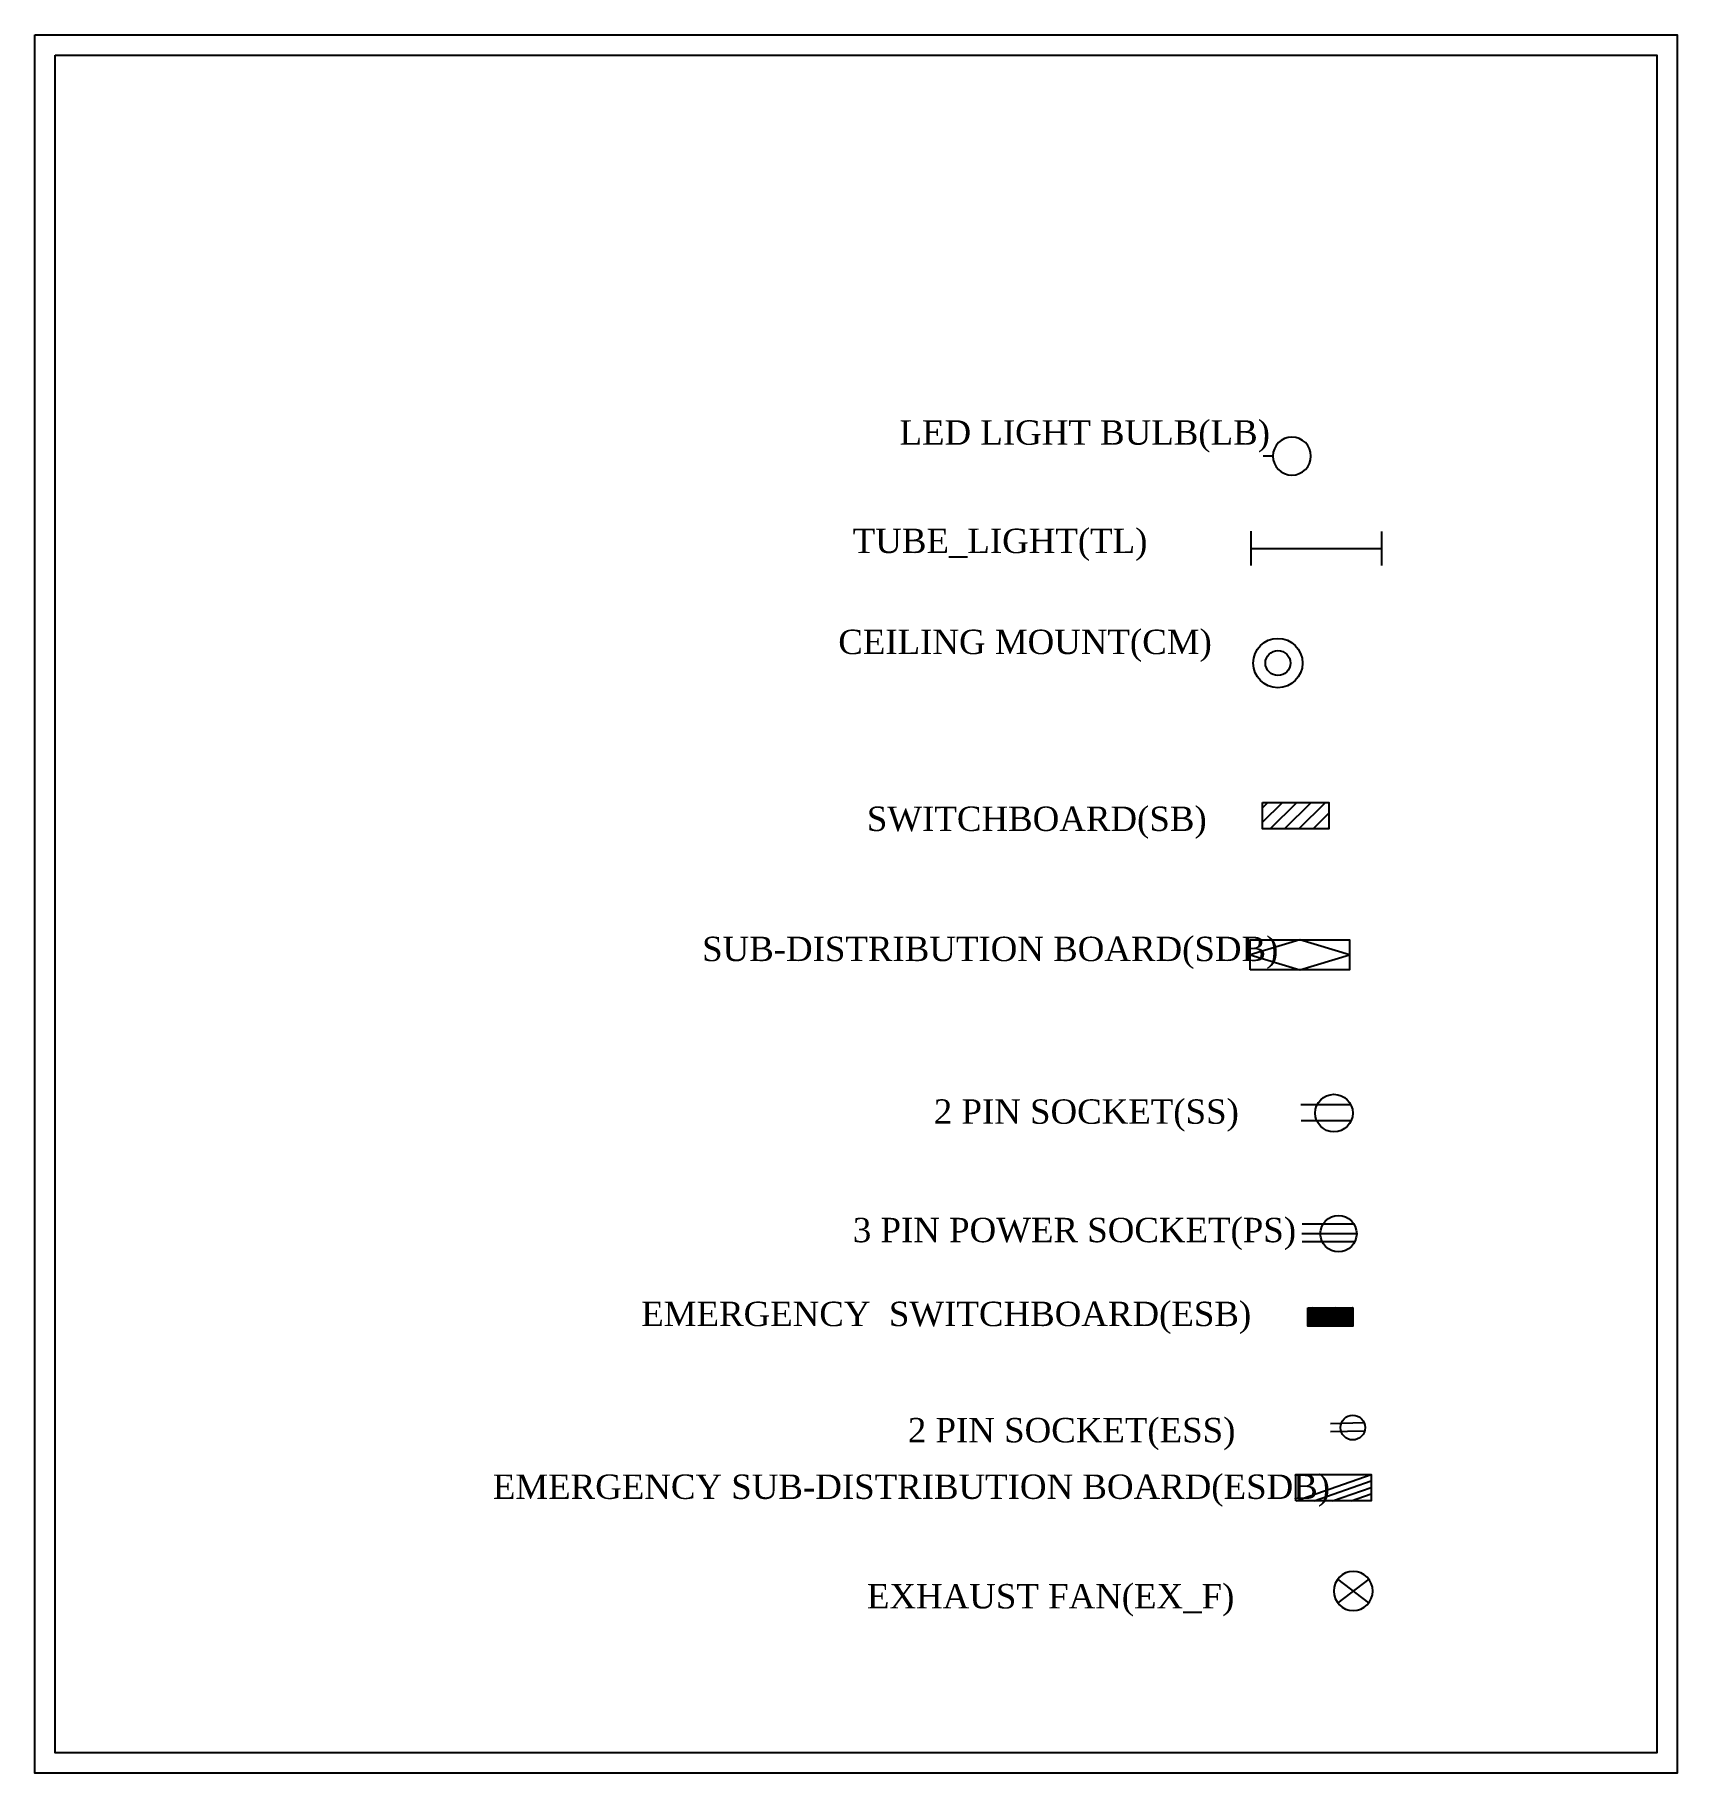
# Model space of a CAD drawing. Header units: inches. Extents: x -19236 to 2549, y 984 to 4513.
# Drawn here: x 218.2 to 622.2, y 3436.5 to 3864 of the extents above; entities that cross this region are included whole.
import ezdxf

# ---------------------------------------------------------------- set-up
doc = ezdxf.new("R2010")
doc.units = ezdxf.units.IN
doc.header["$LTSCALE"] = 20
doc.header["$MEASUREMENT"] = 0
doc.layers.add('Fitting_fixture', color=50, linetype='Continuous')
doc.layers.add('Text_Main', color=7, linetype='Continuous')
doc.styles.add('RS4', font='sylfaen.ttf', dxfattribs={"height": 12})

msp = doc.modelspace()

# ---------------------------------------------------------------- texts
at = {"layer": 'Text_Main', "lineweight": -2, "ltscale": 25, "char_height": 6, "attachment_point": 1, "style": 'RS4'}
for s, insert, width in [('  LED LIGHT BULB(LB)', (426.38985, 3769.19428), 139.4242969), (' TUBE_LIGHT(TL)', (417.14993, 3742.54703), 139.4242969), ('CEILING MOUNT(CM)', (415.85835, 3717.70931), 139.4242969), ('  SWITCHBOARD(SB)', (418.35835, 3674.20931), 152.4242969), ('SUB-DISTRIBUTION BOARD(SDB)', (382.35835, 3642.20931), 139.4242969), ('2 PIN SOCKET(SS)', (439.35835, 3602.20931), 139.4242969), ('3 PIN POWER SOCKET(PS)', (419.44484, 3573.08079), 139.4242969), ('EMERGENCY  SWITCHBOARD(ESB)', (367.38985, 3552.45672), 152.4242969), ('2 PIN SOCKET(ESS)', (432.97634, 3523.86972), 139.4242969), ('EMERGENCY SUB-DISTRIBUTION BOARD(ESDB)', (330.88985, 3509.95672), 209.1372292), ('EXHAUST FAN(EX_F)', (422.90128, 3483.01866), 139.4242969)]:
    msp.add_mtext(s, dxfattribs=dict(at, insert=insert, width=width))

# ---------------------------------------------------------------- blocks, each defined once
blk = doc.blocks.new('LED_SMAll')
at = {"layer": 'Fitting_fixture', "linetype": 'Continuous'}
blk.add_line((0, -4.68), (0, -7.07), dxfattribs=at)
blk.add_circle((0, 0), 4.68, dxfattribs=at)
blk = doc.blocks.new('sb')
at = {"layer": 'Fitting_fixture', "linetype": 'Continuous'}
h = blk.add_hatch(dxfattribs=at)
h.set_pattern_fill('ANSI31', color=256, scale=20, style=0)
h.paths.add_polyline_path([(1406.74, 1105.9), (1423.09, 1105.9), (1423.09, 1099.37), (1406.74, 1099.37)])
blk.add_lwpolyline([(1406.74, 1105.9), (1423.09, 1105.9), (1423.09, 1099.37), (1406.74, 1099.37)], close=True, dxfattribs=at)
blk = doc.blocks.new('SDB')
at = {"layer": 'Fitting_fixture', "linetype": 'Continuous'}
for p, q in [((-3.69, 0.56), (-7.37, -11.64)), ((0, -11.64), (-3.69, 0.56)), ((-7.37, -11.64), (-3.69, -23.84)), ((-3.69, -23.84), (0, -11.64))]:
    blk.add_line(p, q, dxfattribs=at)
blk.add_lwpolyline([(-7.37, 0.56), (0, 0.56), (0, -23.84), (-7.37, -23.84)], close=True, dxfattribs=at)
blk = doc.blocks.new('2PIN_S')
at = {"layer": 'Fitting_fixture'}
for p, q in [((-1.92, -0.4), (-1.94, -12.74)), ((1.96, -0.33), (1.96, -12.65))]:
    blk.add_line(p, q, dxfattribs=at)
blk.add_circle((0.09, -4.56), 4.62, dxfattribs=at)
blk = doc.blocks.new('ceilling mount')
at = {"layer": 'Fitting_fixture', "linetype": 'Continuous'}
for radius in [6.07, 3.07]:
    blk.add_circle((0, 0), radius, dxfattribs=at)
blk = doc.blocks.new('3pinS')
at = {"layer": 'Fitting_fixture'}
for p, q in [((6.75, 0), (-6.75, 0)), ((6.09, 2.35), (-6.62, 2.35)), ((6.27, -2.03), (-6.67, -2.03))]:
    blk.add_line(p, q, dxfattribs=at)
blk.add_circle((2.28, 0), 4.47, dxfattribs=at)
blk = doc.blocks.new('Emer_SB')
at = {"layer": 'Fitting_fixture'}
h = blk.add_hatch(dxfattribs=at)
h.set_pattern_fill('ANSI38', color=256, style=0)
h.set_pattern_definition([(45, (-2395.5, -1026.5), (-0.0883883476, 0.0883883476), []), (135, (-2395.5, -1026.5), (-0.265165043, 0.0883883476), [0.3125, -0.1875])])
h.paths.add_polyline_path([(0, 4.5), (11, 4.5), (11, 0), (0, 0)])
blk.add_lwpolyline([(0, 4.5), (11, 4.5), (11, 0), (0, 0)], close=True, dxfattribs=at)
blk = doc.blocks.new('ES')
at = {"layer": 'Fitting_fixture'}
for p, q in [((0.16, 0.96), (8.54, 1)), ((0.22, -1.13), (8.54, -1))]:
    blk.add_line(p, q, dxfattribs=at)
blk.add_circle((3.04, 0), 3.04, dxfattribs=at)
blk = doc.blocks.new('ESDB')
at = {"layer": 'Fitting_fixture'}
for p, q in [((0, 0), (6.5, -18.5)), ((0, -4.53), (4.91, -18.5)), ((0, -9.05), (3.32, -18.5)), ((0, -13.58), (1.73, -18.5))]:
    blk.add_line(p, q, dxfattribs=at)
blk.add_lwpolyline([(0, 0), (6.5, 0), (6.5, -18.5), (0, -18.5)], close=True, dxfattribs=at)
blk = doc.blocks.new('tubelight')
blk.add_line((0, -4.19), (32.04, -4.19))
at = {"layer": 'Fitting_fixture'}
for p, q in [((0, -8.4), (0, 0.02)), ((32.04, 0), (32.04, -8.42))]:
    blk.add_line(p, q, dxfattribs=at)
blk = doc.blocks.new('exhaust fan')
at = {"layer": 'Fitting_fixture'}
for p, q in [((0.99, -2.93), (8.63, 2.93)), ((0.99, 2.92), (8.63, -2.92))]:
    blk.add_line(p, q, dxfattribs=at)
blk.add_circle((4.81, 0), 4.81, dxfattribs=at)

# ---------------------------------------------------------------- linework, layer by layer
at = {"layer": 'Text_Main', "color": 5}
for points in [[(218.2132, 3864), (622.2132, 3864), (622.2132, 3436.5), (218.2132, 3436.5)], [(223.2132, 3859), (617.2132, 3859), (617.2132, 3441.5), (223.2132, 3441.5)]]:
    msp.add_lwpolyline(points, close=True, dxfattribs=at)

# ---------------------------------------------------------------- block references
at = {"layer": 'Fitting_fixture', "xscale": -1, "rotation": 270}
msp.add_blockref('LED_SMAll', (527.43012, 3760.38757), dxfattribs=at)
at = {"layer": 'Fitting_fixture'}
for name, p in [('tubelight', (517.38984, 3741.88017)), ('ceilling mount', (523.97925, 3709.49482)), ('sb', (-886.55059, 2569.34437)), ('3pinS', (536.61256, 3569.1825)), ('Emer_SB', (531.38984, 3546.45672))]:
    msp.add_blockref(name, p, dxfattribs=at)
for name, p, rotation in [('SDB', (517.76331, 3641.44513), 90), ('2PIN_S', (542.34002, 3598.92413), 270), ('ES', (545.44576, 3521.54506), 180.8915984419161), ('ESDB', (528.38985, 3503.45672), 90)]:
    msp.add_blockref(name, p, dxfattribs=dict(at, rotation=rotation))
at = {"layer": 'Fitting_fixture', "xscale": -1}
msp.add_blockref('exhaust fan', (547.33052, 3481.30865), dxfattribs=at)

msp.set_redraw_order([(e.dxf.handle, doc.entitydb.next_handle()) for e in msp.query("TEXT MTEXT ATTDEF DIMENSION ARC_DIMENSION")])  # texts and dimensions are drawn at this point

doc.saveas('drawing.dxf')
